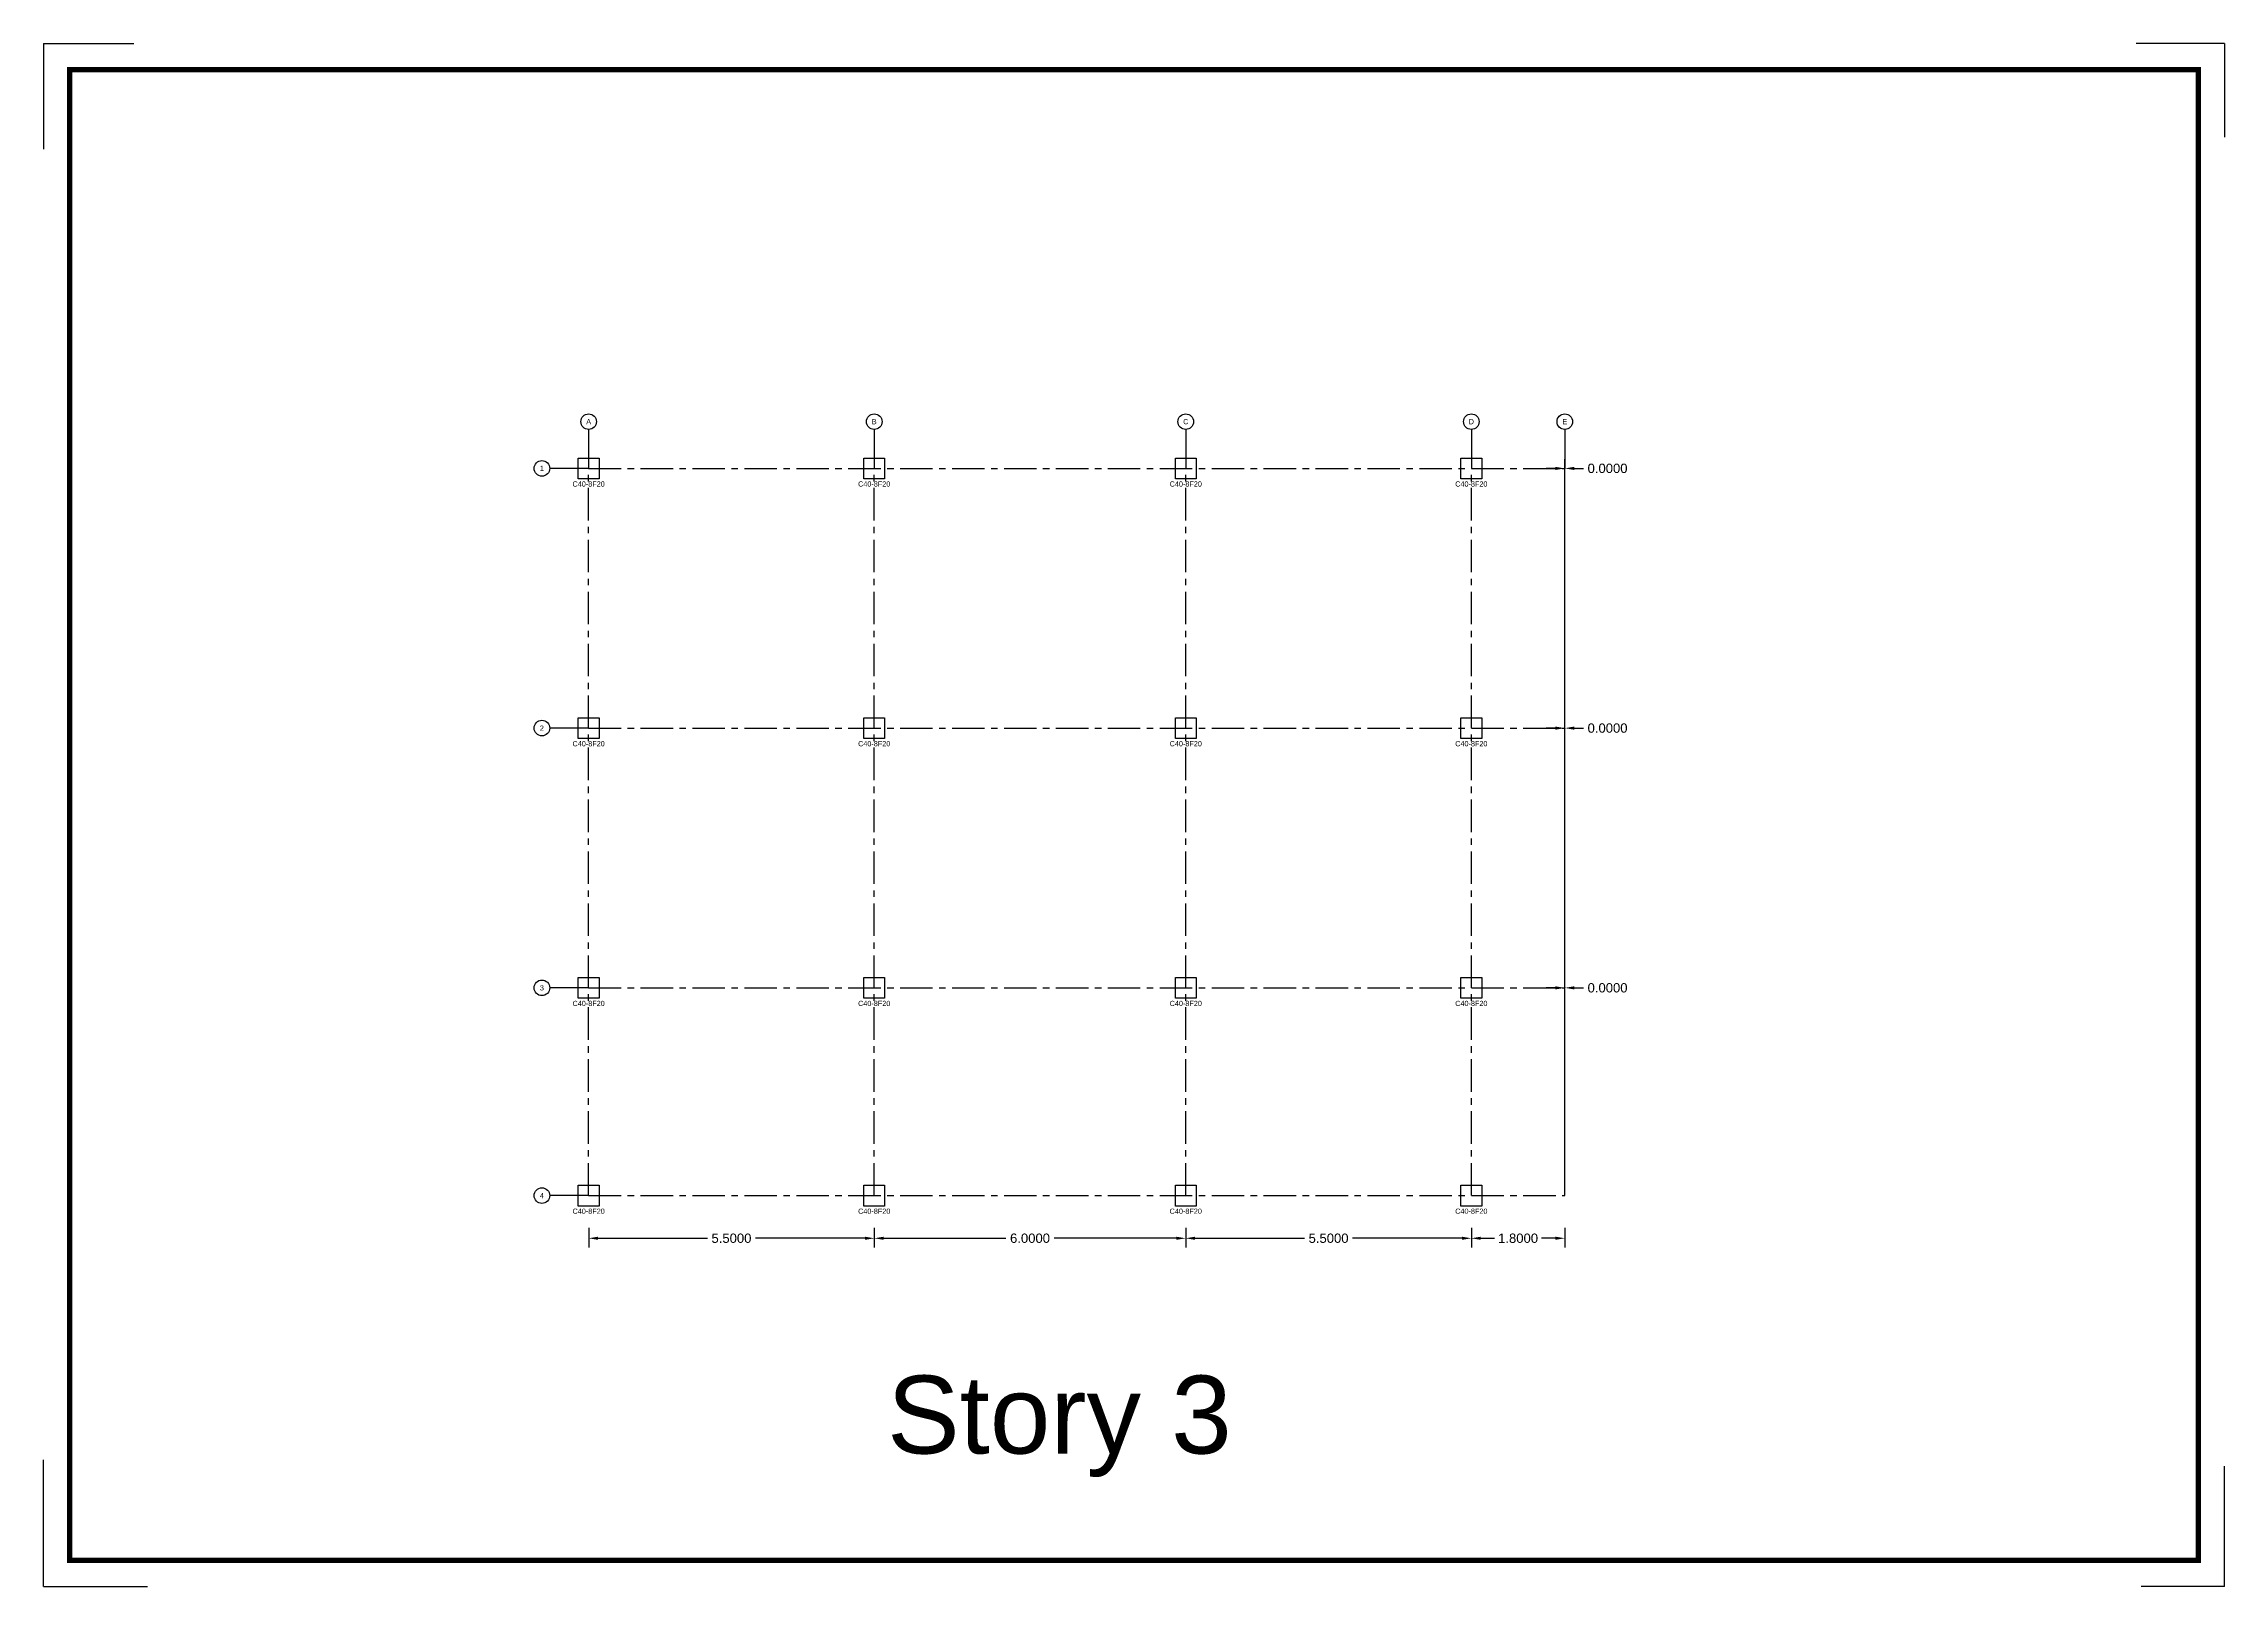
# Model space of a CAD drawing. Header units: inches. Extents: x -1152 to 1352, y 183 to 608.
# Drawn here: x 1149.33 to 1191.33, y 237.99 to 267.69 of the extents above; entities that cross this region are included whole.
import ezdxf
from ezdxf.enums import TextEntityAlignment as Align

# ---------------------------------------------------------------- set-up
doc = ezdxf.new("R2010")
doc.units = ezdxf.units.IN
doc.header["$MEASUREMENT"] = 0
doc.linetypes.add('CENTER', pattern=[2, 1.25, -0.25, 0.25, -0.25])
for name, color, linetype in [('COLS', 5, 'Continuous'), ('DIMENSIONS', 4, 'Continuous'), ('GRID', 1, 'Continuous'), ('TEXT', 3, 'Continuous')]:
    doc.layers.add(name, color=color, linetype=linetype)
doc.layers.add('Layer4', color=252, linetype='Continuous', lineweight=25)
doc.styles.get("Standard").update_dxf_attribs({"font": 'arial.ttf'})
doc.dimstyles.get("Standard").update_dxf_attribs({"dimtxt": 0.18, "dimasz": 0.18, "dimexe": 0.18, "dimexo": 0.0625, "dimgap": 0.09, "dimtad": 0, "dimtih": 1, "dimtoh": 1, "dimdec": 4, "dimzin": 0, "dimdsep": 46, "dimtxsty": 'Standard', "dimcen": 0.09, "dimadec": 0, "dimazin": 0, "dimtfac": 1, "dimtdec": 4, "dimtofl": 0, "dimtmove": 0, "dimatfit": 3, "dimfxl": 1, "dimtolj": 1, "dimtzin": 0, "dimarcsym": 0})

# ---------------------------------------------------------------- blocks, each defined once
blk = doc.blocks.new('*D471')
at = {"layer": 'DEFPOINTS', "color": 0, "transparency": 16777216}
for p in [(1159.827, 244.948), (1165.327, 244.948), (1165.327, 244.688)]:
    blk.add_point(p, dxfattribs=at)
at = {"layer": 'DIMENSIONS', "color": 0, "lineweight": -2, "transparency": 16777216}
for p, q in [((1159.827, 244.886), (1159.827, 244.508)), ((1165.327, 244.886), (1165.327, 244.508)), ((1160.007, 244.688), (1162.113, 244.688)), ((1165.147, 244.688), (1163.04, 244.688))]:
    blk.add_line(p, q, dxfattribs=at)
at = {"layer": 'DIMENSIONS', "color": 0, "transparency": 16777216}
for points in [[(1160.007, 244.718), (1160.007, 244.658), (1159.827, 244.688)], [(1165.147, 244.718), (1165.147, 244.658), (1165.327, 244.688)]]:
    blk.add_solid(points, dxfattribs=at)
at = {"layer": 'DIMENSIONS', "color": 0, "transparency": 16777216, "insert": (1162.577, 244.688), "char_height": 0.18, "attachment_point": 5}
blk.add_mtext('\\A1;5.5000', dxfattribs=at)
blk = doc.blocks.new('*D472')
at = {"layer": 'DEFPOINTS', "color": 0, "transparency": 16777216}
for p in [(1165.327, 244.948), (1171.327, 244.948), (1171.327, 244.688)]:
    blk.add_point(p, dxfattribs=at)
at = {"layer": 'DIMENSIONS', "color": 0, "lineweight": -2, "transparency": 16777216}
for p, q in [((1165.327, 244.886), (1165.327, 244.508)), ((1171.327, 244.886), (1171.327, 244.508)), ((1165.507, 244.688), (1167.863, 244.688)), ((1171.147, 244.688), (1168.79, 244.688))]:
    blk.add_line(p, q, dxfattribs=at)
at = {"layer": 'DIMENSIONS', "color": 0, "transparency": 16777216}
for points in [[(1165.507, 244.718), (1165.507, 244.658), (1165.327, 244.688)], [(1171.147, 244.718), (1171.147, 244.658), (1171.327, 244.688)]]:
    blk.add_solid(points, dxfattribs=at)
at = {"layer": 'DIMENSIONS', "color": 0, "transparency": 16777216, "insert": (1168.327, 244.688), "char_height": 0.18, "attachment_point": 5}
blk.add_mtext('\\A1;6.0000', dxfattribs=at)
blk = doc.blocks.new('*D473')
at = {"layer": 'DEFPOINTS', "color": 0, "transparency": 16777216}
for p in [(1171.327, 244.948), (1176.827, 244.948), (1176.827, 244.688)]:
    blk.add_point(p, dxfattribs=at)
at = {"layer": 'DIMENSIONS', "color": 0, "lineweight": -2, "transparency": 16777216}
for p, q in [((1171.327, 244.886), (1171.327, 244.508)), ((1176.827, 244.886), (1176.827, 244.508)), ((1171.507, 244.688), (1173.613, 244.688)), ((1176.647, 244.688), (1174.54, 244.688))]:
    blk.add_line(p, q, dxfattribs=at)
at = {"layer": 'DIMENSIONS', "color": 0, "transparency": 16777216}
for points in [[(1171.507, 244.718), (1171.507, 244.658), (1171.327, 244.688)], [(1176.647, 244.718), (1176.647, 244.658), (1176.827, 244.688)]]:
    blk.add_solid(points, dxfattribs=at)
at = {"layer": 'DIMENSIONS', "color": 0, "transparency": 16777216, "insert": (1174.077, 244.688), "char_height": 0.18, "attachment_point": 5}
blk.add_mtext('\\A1;5.5000', dxfattribs=at)
blk = doc.blocks.new('*D474')
at = {"layer": 'DEFPOINTS', "color": 0, "transparency": 16777216}
for p in [(1176.827, 244.948), (1178.627, 244.948), (1178.627, 244.688)]:
    blk.add_point(p, dxfattribs=at)
at = {"layer": 'DIMENSIONS', "color": 0, "lineweight": -2, "transparency": 16777216}
for p, q in [((1176.827, 244.886), (1176.827, 244.508)), ((1178.627, 244.886), (1178.627, 244.508)), ((1177.007, 244.688), (1177.272, 244.688)), ((1178.447, 244.688), (1178.181, 244.688))]:
    blk.add_line(p, q, dxfattribs=at)
at = {"layer": 'DIMENSIONS', "color": 0, "transparency": 16777216}
for points in [[(1177.007, 244.718), (1177.007, 244.658), (1176.827, 244.688)], [(1178.447, 244.718), (1178.447, 244.658), (1178.627, 244.688)]]:
    blk.add_solid(points, dxfattribs=at)
at = {"layer": 'DIMENSIONS', "color": 0, "transparency": 16777216, "insert": (1177.727, 244.688), "char_height": 0.18, "attachment_point": 5}
blk.add_mtext('\\A1;1.8000', dxfattribs=at)
blk = doc.blocks.new('*D475')
at = {"layer": 'DEFPOINTS', "color": 0, "transparency": 16777216}
for p in [(1178.627, 249.509), (1178.627, 249.509), (1178.627, 245.509)]:
    blk.add_point(p, dxfattribs=at)
at = {"layer": 'DIMENSIONS', "color": 0, "lineweight": -2, "transparency": 16777216}
for p, q in [((1178.447, 249.509), (1178.267, 249.509)), ((1178.627, 245.572), (1178.627, 249.689)), ((1178.627, 249.572), (1178.627, 249.689)), ((1178.807, 249.509), (1178.987, 249.509))]:
    blk.add_line(p, q, dxfattribs=at)
at = {"layer": 'DIMENSIONS', "color": 0, "transparency": 16777216}
for points in [[(1178.447, 249.539), (1178.447, 249.479), (1178.627, 249.509)], [(1178.807, 249.539), (1178.807, 249.479), (1178.627, 249.509)]]:
    blk.add_solid(points, dxfattribs=at)
at = {"layer": 'DIMENSIONS', "color": 0, "transparency": 16777216, "insert": (1179.45, 249.509), "char_height": 0.18, "attachment_point": 5}
blk.add_mtext('\\A1;0.0000', dxfattribs=at)
blk = doc.blocks.new('*D476')
at = {"layer": 'DEFPOINTS', "color": 0, "transparency": 16777216}
for p in [(1178.627, 254.509), (1178.627, 254.509), (1178.627, 249.509)]:
    blk.add_point(p, dxfattribs=at)
at = {"layer": 'DIMENSIONS', "color": 0, "lineweight": -2, "transparency": 16777216}
for p, q in [((1178.627, 249.572), (1178.627, 254.689)), ((1178.627, 254.572), (1178.627, 254.689)), ((1178.447, 254.509), (1178.267, 254.509)), ((1178.807, 254.509), (1178.987, 254.509))]:
    blk.add_line(p, q, dxfattribs=at)
at = {"layer": 'DIMENSIONS', "color": 0, "transparency": 16777216}
for points in [[(1178.447, 254.539), (1178.447, 254.479), (1178.627, 254.509)], [(1178.807, 254.539), (1178.807, 254.479), (1178.627, 254.509)]]:
    blk.add_solid(points, dxfattribs=at)
at = {"layer": 'DIMENSIONS', "color": 0, "transparency": 16777216, "insert": (1179.45, 254.509), "char_height": 0.18, "attachment_point": 5}
blk.add_mtext('\\A1;0.0000', dxfattribs=at)
blk = doc.blocks.new('*D477')
at = {"layer": 'DEFPOINTS', "color": 0, "transparency": 16777216}
for p in [(1178.627, 259.509), (1178.627, 259.509), (1178.627, 254.509)]:
    blk.add_point(p, dxfattribs=at)
at = {"layer": 'DIMENSIONS', "color": 0, "lineweight": -2, "transparency": 16777216}
for p, q in [((1178.627, 254.572), (1178.627, 259.689)), ((1178.627, 259.572), (1178.627, 259.689)), ((1178.447, 259.509), (1178.267, 259.509)), ((1178.807, 259.509), (1178.987, 259.509))]:
    blk.add_line(p, q, dxfattribs=at)
at = {"layer": 'DIMENSIONS', "color": 0, "transparency": 16777216}
for points in [[(1178.447, 259.539), (1178.447, 259.479), (1178.627, 259.509)], [(1178.807, 259.539), (1178.807, 259.479), (1178.627, 259.509)]]:
    blk.add_solid(points, dxfattribs=at)
at = {"layer": 'DIMENSIONS', "color": 0, "transparency": 16777216, "insert": (1179.45, 259.509), "char_height": 0.18, "attachment_point": 5}
blk.add_mtext('\\A1;0.0000', dxfattribs=at)

msp = doc.modelspace()

# ---------------------------------------------------------------- linework, layer by layer
at = {"layer": 'COLS', "color": 5, "linetype": 'Continuous'}
for points in [[(1160.02652, 259.30919), (1159.62652, 259.30919), (1159.62652, 259.70919), (1160.02652, 259.70919)], [(1165.52652, 259.30919), (1165.12652, 259.30919), (1165.12652, 259.70919), (1165.52652, 259.70919)], [(1171.52652, 259.30919), (1171.12652, 259.30919), (1171.12652, 259.70919), (1171.52652, 259.70919)], [(1177.02652, 259.30919), (1176.62652, 259.30919), (1176.62652, 259.70919), (1177.02652, 259.70919)], [(1160.02652, 254.30919), (1159.62652, 254.30919), (1159.62652, 254.70919), (1160.02652, 254.70919)], [(1165.52652, 254.30919), (1165.12652, 254.30919), (1165.12652, 254.70919), (1165.52652, 254.70919)], [(1171.52652, 254.30919), (1171.12652, 254.30919), (1171.12652, 254.70919), (1171.52652, 254.70919)], [(1177.02652, 254.30919), (1176.62652, 254.30919), (1176.62652, 254.70919), (1177.02652, 254.70919)], [(1160.02652, 249.30919), (1159.62652, 249.30919), (1159.62652, 249.70919), (1160.02652, 249.70919)], [(1165.52652, 249.30919), (1165.12652, 249.30919), (1165.12652, 249.70919), (1165.52652, 249.70919)], [(1171.52652, 249.30919), (1171.12652, 249.30919), (1171.12652, 249.70919), (1171.52652, 249.70919)], [(1177.02652, 249.30919), (1176.62652, 249.30919), (1176.62652, 249.70919), (1177.02652, 249.70919)], [(1160.02652, 245.30919), (1159.62652, 245.30919), (1159.62652, 245.70919), (1160.02652, 245.70919)], [(1165.52652, 245.30919), (1165.12652, 245.30919), (1165.12652, 245.70919), (1165.52652, 245.70919)], [(1171.52652, 245.30919), (1171.12652, 245.30919), (1171.12652, 245.70919), (1171.52652, 245.70919)], [(1177.02652, 245.30919), (1176.62652, 245.30919), (1176.62652, 245.70919), (1177.02652, 245.70919)]]:
    msp.add_lwpolyline(points, close=True, dxfattribs=at)
at = {"layer": 'GRID', "color": 0, "linetype": 'Continuous'}
for p, q in [((1159.82652, 260.25919), (1159.82652, 259.50919)), ((1165.32652, 260.25919), (1165.32652, 259.50919)), ((1171.32652, 260.25919), (1171.32652, 259.50919)), ((1176.82652, 260.25919), (1176.82652, 259.50919)), ((1178.62652, 260.25919), (1178.62652, 259.50919)), ((1159.82652, 259.50919), (1159.07652, 259.50919)), ((1159.82652, 254.50919), (1159.07652, 254.50919)), ((1159.82652, 249.50919), (1159.07652, 249.50919)), ((1159.82652, 245.50919), (1159.07652, 245.50919))]:
    msp.add_line(p, q, dxfattribs=at)
at = {"layer": 'GRID', "color": 1, "linetype": 'CENTER', "ltscale": 0.5}
for p, q in [((1159.82652, 245.50919), (1159.82652, 259.50919)), ((1159.82652, 259.50919), (1178.62652, 259.50919)), ((1165.32652, 245.50919), (1165.32652, 259.50919)), ((1171.32652, 245.50919), (1171.32652, 259.50919)), ((1176.82652, 245.50919), (1176.82652, 259.50919)), ((1178.62652, 245.50919), (1178.62652, 259.50919)), ((1159.82652, 254.50919), (1178.62652, 254.50919)), ((1159.82652, 249.50919), (1178.62652, 249.50919)), ((1159.82652, 245.50919), (1178.62652, 245.50919))]:
    msp.add_line(p, q, dxfattribs=at)
at = {"layer": 'GRID', "color": 0, "linetype": 'Continuous'}
for centre in [(1159.82652, 260.40919), (1165.32652, 260.40919), (1171.32652, 260.40919), (1176.82652, 260.40919), (1178.62652, 260.40919), (1158.92652, 259.50919), (1158.92652, 254.50919), (1158.92652, 249.50919), (1158.92652, 245.50919)]:
    msp.add_circle(centre, 0.15, dxfattribs=at)
at = {"layer": 'Layer4'}
for p, q in [((1149.32971, 267.68662), (1149.32971, 265.65644)), ((1149.32971, 267.68662), (1151.07032, 267.68662)), ((1191.32971, 267.68662), (1189.6317, 267.68662)), ((1191.32971, 267.68662), (1191.32971, 265.88791)), ((1149.32971, 237.98662), (1149.32971, 240.42427)), ((1191.32971, 237.98662), (1191.32971, 240.30066)), ((1191.32971, 237.98662), (1191.32971, 238.98662)), ((1149.32971, 237.98662), (1151.32974, 237.98662)), ((1191.32971, 237.98662), (1189.72482, 237.98662))]:
    msp.add_line(p, q, dxfattribs=at)
at = {"layer": 'Layer4', "const_width": 0.1}
msp.add_lwpolyline([(1149.82971, 267.18662), (1190.82971, 267.18662), (1190.82971, 238.48662), (1149.82971, 238.48662)], close=True, dxfattribs=at)

# ---------------------------------------------------------------- texts
at = {"color": 6, "insert": (1140.36761, 242.04365), "char_height": 1.5, "attachment_point": 1}
msp.add_mtext_dynamic_manual_height_columns('\\pxqc;Story 3', width=57.0507531, gutter_width=36.72032, heights=[0], dxfattribs=at)
at = {"layer": 'TEXT', "color": 0}
for s, p in [('A', (1159.82652, 260.40919)), ('B', (1165.32652, 260.40919)), ('C', (1171.32652, 260.40919)), ('D', (1176.82652, 260.40919)), ('E', (1178.62652, 260.40919)), ('1', (1158.92652, 259.50919)), ('C40-8F20', (1159.82652, 259.20919)), ('C40-8F20', (1165.32652, 259.20919)), ('C40-8F20', (1171.32652, 259.20919)), ('C40-8F20', (1176.82652, 259.20919)), ('2', (1158.92652, 254.50919)), ('C40-8F20', (1159.82652, 254.20919)), ('C40-8F20', (1165.32652, 254.20919)), ('C40-8F20', (1171.32652, 254.20919)), ('C40-8F20', (1176.82652, 254.20919)), ('3', (1158.92652, 249.50919)), ('C40-8F20', (1159.82652, 249.20919)), ('C40-8F20', (1165.32652, 249.20919)), ('C40-8F20', (1171.32652, 249.20919)), ('C40-8F20', (1176.82652, 249.20919)), ('4', (1158.92652, 245.50919)), ('C40-8F20', (1159.82652, 245.20919)), ('C40-8F20', (1165.32652, 245.20919)), ('C40-8F20', (1171.32652, 245.20919)), ('C40-8F20', (1176.82652, 245.20919))]:
    msp.add_text(s, height=0.1, dxfattribs=at).set_placement(p, align=Align.MIDDLE)

# ---------------------------------------------------------------- dimensions: what is measured, and where the dimension line sits
at = {"layer": 'DIMENSIONS'}
for base, p1, p2, picture, middle in [((1178.6265180752, 259.509185144), (1178.6265180752, 254.509185144), (1178.6265180752, 259.509185144), '*D477', (1179.4498400397, 259.509185144)), ((1178.6265180752, 254.509185144), (1178.6265180752, 249.509185144), (1178.6265180752, 254.509185144), '*D476', (1179.4498400397, 254.509185144)), ((1178.6265180752, 249.509185144), (1178.6265180752, 245.509185144), (1178.6265180752, 249.509185144), '*D475', (1179.4498400397, 249.509185144)), ((1165.32652, 244.68816), (1159.82652, 244.94816), (1165.32652, 244.94816), '*D471', (1162.57652, 244.68816)), ((1171.32652, 244.68816), (1165.32652, 244.94816), (1171.32652, 244.94816), '*D472', (1168.32652, 244.68816)), ((1176.82652, 244.68816), (1171.32652, 244.94816), (1176.82652, 244.94816), '*D473', (1174.07652, 244.68816)), ((1178.62652, 244.68816), (1176.82652, 244.94816), (1178.62652, 244.94816), '*D474', (1177.72652, 244.68816))]:
    dim = msp.add_linear_dim(base=base, p1=p1, p2=p2, dimstyle='Standard', dxfattribs=at)
    dim.commit()
    dim.dimension.update_dxf_attribs({"geometry": picture, "text_midpoint": middle})

doc.saveas('drawing.dxf')
